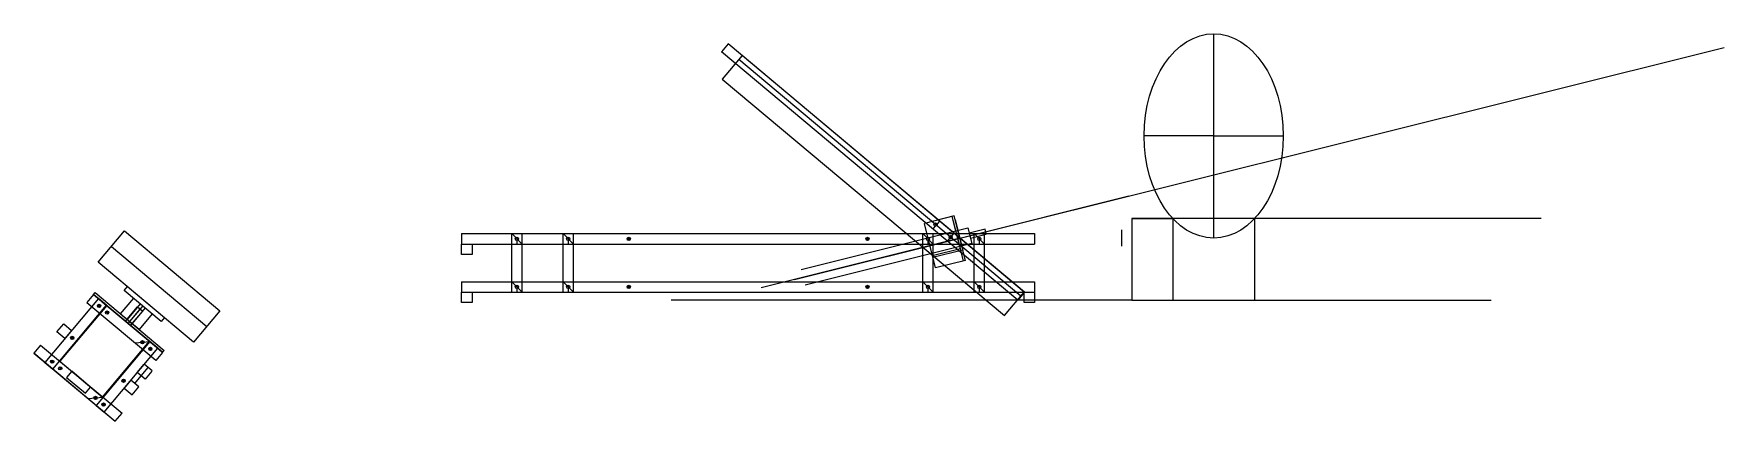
# Model space of a CAD drawing. Header units: millimetres. Extents: x -15418 to 43885, y -27590 to 23052.
# Drawn here: x 35761 to 37826, y -3567 to -3093 of the extents above; entities that cross this region are included whole.
import ezdxf

# ---------------------------------------------------------------- set-up
doc = ezdxf.new("R2010")
doc.units = ezdxf.units.MM
doc.header["$LTSCALE"] = 0.5
doc.layers.get('0').update_dxf_attribs({"lineweight": 5})
for name, color, linetype in [('Layer1', 1, 'Continuous'), ('Layer2', 2, 'Continuous'), ('Layer3', 9, 'Continuous')]:
    doc.layers.add(name, color=color, linetype=linetype)
doc.layers.add('Layer5', color=51, linetype='Continuous', lineweight=5)
doc.layers.add('Layer9', color=3, linetype='Continuous', lineweight=5)

msp = doc.modelspace()

# ---------------------------------------------------------------- linework, layer by layer
at = {"transparency": 33554661}
for p, q in [((36690.7429, -3393.7322), (37826.4531, -3109.8348)), ((35871.8551, -3407.212), (35875.7118, -3402.6157)), ((35917.0517, -3445.1365), (35871.8551, -3407.212)), ((35875.7118, -3402.6157), (35920.9084, -3440.5402)), ((35850.4098, -3425.7687), (35793.2017, -3493.9466)), ((35882.9627, -3416.5324), (35866.893, -3435.6835)), ((35894.4534, -3426.1742), (35878.3837, -3445.3253)), ((35889.8744, -3454.9671), (35866.893, -3435.6835)), ((35905.9441, -3435.816), (35889.8744, -3454.9671)), ((35920.9084, -3440.5402), (35917.0517, -3445.1365)), ((35845.2928, -3537.6562), (35902.5009, -3469.4782)), ((35793.2017, -3493.9466), (35845.2928, -3537.6562)), ((35807.7566, -3506.1596), (35801.2966, -3513.8583)), ((35830.7379, -3525.4432), (35807.7566, -3506.1596)), ((35801.2966, -3513.8583), (35824.2779, -3533.142)), ((35824.2779, -3533.142), (35830.7379, -3525.4432))]:
    msp.add_line(p, q, dxfattribs=at)
at = {"layer": 'Layer1', "transparency": 33554661}
for p, q in [((36609.4786, -3105.6515), (36601.3152, -3115.3803)), ((36963.4727, -3419.2665), (36601.3152, -3115.3803)), ((36971.6361, -3409.5378), (36609.4786, -3105.6515)), ((36626.5606, -3119.9851), (36602.4561, -3148.7118)), ((36967.1989, -3414.1039), (36622.4789, -3124.8495)), ((36971.2806, -3409.2395), (36626.5606, -3119.9851)), ((36602.4561, -3148.7118), (36947.1761, -3437.9662)), ((36892.6502, -3343.2607), (37098.9749, -3291.685)), ((36885.8589, -3316.0929), (36849.4784, -3325.187)), ((36867.6776, -3322.3063), (36859.5142, -3332.035)), ((36897.0161, -3371.0349), (36883.4336, -3316.6991)), ((36899.4414, -3370.4286), (36885.8589, -3316.0929)), ((37152.7829, -3319.2665), (37102.7829, -3319.2665)), ((37102.7829, -3319.2665), (37102.7829, -3419.2665)), ((37102.7829, -3319.2665), (37152.7829, -3319.2665)), ((37152.7829, -3319.2665), (37152.7829, -3419.2665)), ((37252.7829, -3319.2665), (37152.7829, -3319.2665)), ((37602.7829, -3319.2665), (37252.7829, -3319.2665)), ((37252.7829, -3319.2665), (37252.7829, -3419.2665)), ((35840.0907, -3372.7261), (35872.2301, -3334.4239)), ((35872.2301, -3334.4239), (35988.6689, -3432.1276)), ((36345.1806, -3409.2395), (36345.1806, -3337.7895)), ((36345.1806, -3337.7895), (36357.8806, -3337.7895)), ((36351.5306, -3342.1395), (36351.5306, -3350.4895)), ((36351.5306, -3342.1395), (36351.5306, -3350.4895)), ((36357.8806, -3409.2395), (36357.8806, -3337.7895)), ((36407.8806, -3409.2395), (36407.8806, -3337.7895)), ((36407.8806, -3337.7895), (36420.5806, -3337.7895)), ((36414.2306, -3342.1395), (36414.2306, -3350.4895)), ((36414.2306, -3342.1395), (36414.2306, -3350.4895)), ((36420.5806, -3409.2395), (36420.5806, -3337.7895)), ((36481.7806, -3337.7895), (36494.4806, -3337.7895)), ((36486.1306, -3344.1395), (36490.1306, -3344.1395)), ((36488.1306, -3346.1395), (36488.1306, -3342.1395)), ((36892.6502, -3343.2607), (36650.113, -3403.8886)), ((36773.4806, -3337.7895), (36786.1806, -3337.7895)), ((36777.8306, -3344.1395), (36781.8306, -3344.1395)), ((36779.8306, -3346.1395), (36779.8306, -3342.1395)), ((36847.3806, -3409.2395), (36847.3806, -3337.7895)), ((36847.3806, -3337.7895), (36860.0806, -3337.7895)), ((36863.0609, -3379.5228), (36849.4784, -3325.187)), ((36853.7306, -3342.1395), (36853.7306, -3350.4895)), ((36853.7306, -3342.1395), (36853.7306, -3350.4895)), ((36860.0806, -3409.2395), (36860.0806, -3337.7895)), ((36885.4837, -3337.2473), (36877.3203, -3346.9761)), ((36910.0806, -3409.2395), (36910.0806, -3337.7895)), ((36910.0806, -3337.7895), (36922.7806, -3337.7895)), ((36916.4306, -3342.1395), (36916.4306, -3350.4895)), ((36916.4306, -3342.1395), (36916.4306, -3350.4895)), ((36922.7806, -3409.2395), (36922.7806, -3337.7895)), ((35856.1604, -3353.575), (35972.5992, -3451.2787)), ((36283.9806, -3350.4895), (36296.6806, -3350.4895)), ((36283.9806, -3363.1895), (36283.9806, -3350.4895)), ((36296.6806, -3363.1895), (36283.9806, -3363.1895)), ((36296.6806, -3350.4895), (36296.6806, -3363.1895)), ((36345.1806, -3350.4895), (36357.8806, -3350.4895)), ((36407.8806, -3350.4895), (36420.5806, -3350.4895)), ((36481.7806, -3350.4895), (36494.4806, -3350.4895)), ((36773.4806, -3350.4895), (36786.1806, -3350.4895)), ((35956.5295, -3470.4298), (35840.0907, -3372.7261)), ((36899.4414, -3370.4286), (36863.0609, -3379.5228)), ((36351.5306, -3400.8895), (36351.5306, -3409.2395)), ((36414.2306, -3400.8895), (36414.2306, -3409.2395)), ((36481.7806, -3396.5395), (36494.4806, -3396.5395)), ((36486.1306, -3402.8895), (36490.1306, -3402.8895)), ((36488.1306, -3404.8895), (36488.1306, -3400.8895)), ((36773.4806, -3396.5395), (36786.1806, -3396.5395)), ((36777.8306, -3402.8895), (36781.8306, -3402.8895)), ((36779.8306, -3404.8895), (36779.8306, -3400.8895)), ((36853.7306, -3400.8895), (36853.7306, -3409.2395)), ((36916.4306, -3400.8895), (36916.4306, -3409.2395)), ((36971.6361, -3409.5378), (36948.6548, -3390.2541)), ((35840.298, -3417.2839), (35774.7337, -3495.4204)), ((35784.4625, -3503.5838), (35850.0268, -3425.4473)), ((35834.3229, -3412.2701), (35826.1595, -3421.9989)), ((35826.1595, -3421.9989), (35910.4244, -3492.7055)), ((35834.3229, -3412.2701), (35836.2513, -3409.972)), ((35918.5878, -3482.9768), (35834.3229, -3412.2701)), ((35834.3229, -3412.2701), (35918.5878, -3482.9768)), ((35844.7411, -3421.0121), (35835.0123, -3412.8487)), ((35836.2513, -3409.972), (35920.5161, -3480.6786)), ((35843.0731, -3426.0557), (35839.0883, -3426.4043)), ((35842.6128, -3427.5155), (35839.5486, -3424.9444)), ((35839.7951, -3427.7621), (35842.3663, -3424.6979)), ((35850.0268, -3425.4473), (35840.298, -3417.2839)), ((35841.255, -3428.2224), (35840.9064, -3424.2376)), ((35844.7411, -3421.0121), (35854.4699, -3429.1755)), ((35850.4098, -3425.7687), (35902.5009, -3469.4782)), ((35873.3912, -3445.0523), (35888.1753, -3427.4333)), ((35888.1753, -3427.4333), (35894.3036, -3432.5756)), ((36283.9806, -3409.2395), (36296.6806, -3409.2395)), ((36283.9806, -3421.9395), (36283.9806, -3409.2395)), ((36296.6806, -3421.9395), (36283.9806, -3421.9395)), ((36296.6806, -3409.2395), (36296.6806, -3421.9395)), ((36345.1806, -3409.2395), (36357.8806, -3409.2395)), ((36407.8806, -3409.2395), (36420.5806, -3409.2395)), ((36481.7806, -3409.2395), (36494.4806, -3409.2395)), ((37102.7829, -3419.2665), (36539.9889, -3419.2665)), ((36773.4806, -3409.2395), (36786.1806, -3409.2395)), ((36847.3806, -3409.2395), (36860.0806, -3409.2395)), ((36910.0806, -3409.2395), (36922.7806, -3409.2395)), ((36947.1761, -3437.9662), (36971.2806, -3409.2395)), ((36971.6361, -3409.5378), (36963.4727, -3419.2665)), ((36971.2806, -3409.2395), (36983.9806, -3409.2395)), ((36971.2806, -3421.9395), (36971.2806, -3409.2395)), ((36983.9806, -3421.9395), (36971.2806, -3421.9395)), ((36983.9806, -3409.2395), (36983.9806, -3421.9395)), ((37102.7829, -3419.2665), (37541.9576, -3419.2665)), ((35789.6237, -3457.9175), (35797.7871, -3448.1887)), ((35797.7871, -3448.1887), (35807.5159, -3456.3522)), ((35852.8019, -3434.2191), (35848.8171, -3434.5677)), ((35850.6352, -3432.401), (35850.9838, -3436.3858)), ((35873.3912, -3445.0523), (35879.5195, -3450.1946)), ((35876.4553, -3447.6235), (35891.2395, -3430.0044)), ((35879.5195, -3450.1946), (35894.3036, -3432.5756)), ((35988.6689, -3432.1276), (35956.5295, -3470.4298)), ((35799.3525, -3466.0809), (35789.6237, -3457.9175)), ((35807.5159, -3456.3522), (35799.3525, -3466.0809)), ((35806.7665, -3464.0127), (35809.8306, -3466.5838)), ((35809.5841, -3463.7661), (35807.013, -3466.8303)), ((35893.7635, -3468.5899), (35894.1121, -3472.5747)), ((35908.1696, -3474.2349), (35898.4408, -3466.0715)), ((35761.291, -3483.749), (35860.8767, -3567.3114)), ((35769.5673, -3474.115), (35761.4039, -3483.8437)), ((35761.4039, -3483.8437), (35860.8767, -3567.3114)), ((35769.4544, -3474.0202), (35869.0401, -3557.5826)), ((35902.8839, -3469.7996), (35837.3195, -3547.9362)), ((35847.0483, -3556.0996), (35912.6126, -3477.963)), ((35884.9917, -3471.365), (35902.8839, -3469.7996)), ((35895.9302, -3470.408), (35891.9454, -3470.7566)), ((35905.6589, -3478.5714), (35901.6742, -3478.92)), ((35902.1345, -3477.4601), (35905.1986, -3480.0313)), ((35902.381, -3480.2778), (35904.9521, -3477.2136)), ((35912.6126, -3477.963), (35902.8839, -3469.7996)), ((35903.8409, -3480.7381), (35903.4922, -3476.7533)), ((35908.1696, -3474.2349), (35917.8983, -3482.3983)), ((35918.688, -3483.0609), (35910.5246, -3492.7897)), ((35920.5161, -3480.6786), (35918.5878, -3482.9768)), ((35774.7337, -3495.4204), (35784.4625, -3503.5838)), ((35781.8802, -3494.5822), (35785.865, -3494.2336)), ((35785.4047, -3495.6935), (35782.3405, -3493.1223)), ((35782.5871, -3495.94), (35785.1582, -3492.8758)), ((35783.6983, -3492.4155), (35784.0469, -3496.4003)), ((35795.5938, -3502.397), (35791.609, -3502.7456)), ((35793.4271, -3500.5789), (35793.7757, -3504.5637)), ((35884.6949, -3521.113), (35900.7645, -3501.9619)), ((35887.7368, -3507.609), (35895.9002, -3497.8802)), ((35897.4655, -3515.7724), (35887.7368, -3507.609)), ((35905.8085, -3505.8296), (35896.0797, -3497.6662)), ((35905.6289, -3506.0436), (35897.4655, -3515.7724)), ((35869.3523, -3516.5284), (35872.4165, -3519.0996)), ((35872.17, -3516.2819), (35869.5988, -3519.3461)), ((35879.8305, -3517.0313), (35871.6671, -3526.7601)), ((35871.6671, -3526.7601), (35881.3958, -3534.9235)), ((35889.5592, -3525.1947), (35879.8305, -3517.0313)), ((35881.3958, -3534.9235), (35889.5592, -3525.1947)), ((35827.7836, -3539.5429), (35845.6758, -3537.9776)), ((35838.7221, -3538.586), (35834.7373, -3538.9346)), ((35836.5554, -3536.7679), (35836.904, -3540.7527)), ((35837.3195, -3547.9362), (35847.0483, -3556.0996)), ((35844.4661, -3547.098), (35848.4508, -3546.7494)), ((35844.9264, -3545.6381), (35847.9905, -3548.2092)), ((35845.1729, -3548.4558), (35847.744, -3545.3916)), ((35846.2841, -3544.9313), (35846.6328, -3548.9161)), ((35860.8767, -3567.3114), (35869.0401, -3557.5826))]:
    msp.add_line(p, q, dxfattribs=at)
for centre in [(36863.0169, -3326.6848), (36488.1306, -3344.1395), (36779.8306, -3344.1395), (36881.402, -3342.1117), (36488.1306, -3402.8895), (36779.8306, -3402.8895), (35841.0807, -3426.23), (35841.0807, -3426.23), (35850.8095, -3434.3934), (35808.2986, -3465.2982), (35893.9378, -3470.5823), (35903.6666, -3478.7457), (35903.6666, -3478.7457), (35783.8726, -3494.4079), (35783.8726, -3494.4079), (35793.6014, -3502.5713), (35870.8844, -3517.814), (35836.7297, -3538.7603), (35846.4585, -3546.9237), (35846.4585, -3546.9237)]:
    msp.add_circle(centre, 2, dxfattribs=at)
at = {"layer": 'Layer2', "transparency": 33554661}
for p, q in [((36698.6207, -3381.4552), (36902.3519, -3330.5279)), ((36902.3519, -3330.5279), (36907.2022, -3349.9308)), ((36923.4525, -3332.4687), (36904.0495, -3337.3189)), ((36905.5046, -3343.1398), (36924.9075, -3338.2896)), ((36924.9075, -3338.2896), (36923.4525, -3332.4687)), ((37090.1502, -3333.2607), (37090.1502, -3353.2607)), ((36907.2022, -3349.9308), (36703.471, -3400.8582)), ((35891.3892, -3423.6031), (35875.3195, -3442.7542)), ((35897.5176, -3428.7454), (35881.4479, -3447.8965))]:
    msp.add_line(p, q, dxfattribs=at)
at = {"layer": 'Layer3', "transparency": 33554661}
for p, q in [((36283.9806, -3337.7895), (36983.9806, -3337.7895)), ((36283.9806, -3337.7895), (36283.9806, -3350.4895)), ((36345.1806, -3337.7895), (36357.8806, -3350.4895)), ((36345.1806, -3337.7895), (36357.8806, -3350.4895)), ((36407.8806, -3337.7895), (36420.5806, -3350.4895)), ((36407.8806, -3337.7895), (36420.5806, -3350.4895)), ((36407.8806, -3337.7895), (36420.5806, -3350.4895)), ((36407.8806, -3337.7895), (36420.5806, -3350.4895)), ((36847.3806, -3337.7895), (36860.0806, -3350.4895)), ((36847.3806, -3337.7895), (36860.0806, -3350.4895)), ((36910.0806, -3337.7895), (36922.7806, -3350.4895)), ((36910.0806, -3337.7895), (36922.7806, -3350.4895)), ((36983.9806, -3337.7895), (36983.9806, -3350.4895)), ((36283.9806, -3350.4895), (36983.9806, -3350.4895)), ((36283.9806, -3396.5395), (36983.9806, -3396.5395)), ((36283.9806, -3396.5395), (36283.9806, -3409.2395)), ((36345.1806, -3396.5395), (36357.8806, -3409.2395)), ((36407.8806, -3396.5395), (36420.5806, -3409.2395)), ((36407.8806, -3396.5395), (36420.5806, -3409.2395)), ((36847.3806, -3396.5395), (36860.0806, -3409.2395)), ((36910.0806, -3396.5395), (36922.7806, -3409.2395)), ((36983.9806, -3396.5395), (36983.9806, -3409.2395)), ((36283.9806, -3409.2395), (36983.9806, -3409.2395))]:
    msp.add_line(p, q, dxfattribs=at)
for centre in [(36351.5306, -3344.1395), (36351.5306, -3344.1395), (36414.2306, -3344.1395), (36414.2306, -3344.1395), (36853.7306, -3344.1395), (36853.7306, -3344.1395), (36881.402, -3342.1117), (36916.4306, -3344.1395), (36916.4306, -3344.1395), (36351.5306, -3402.8895), (36414.2306, -3402.8895), (36853.7306, -3402.8895), (36916.4306, -3402.8895)]:
    msp.add_circle(centre, 2, dxfattribs=at)
at = {"layer": 'Layer5', "transparency": 33554661}
for p, q in [((37202.7829, -3343.1803), (37202.7829, -3093.1803)), ((37202.7829, -3218.1803), (37117.7829, -3218.1803)), ((37202.7829, -3218.1803), (37287.7829, -3218.1803))]:
    msp.add_line(p, q, dxfattribs=at)
msp.add_ellipse((37202.7829, -3218.1803), major_axis=(0, -125), ratio=0.68, dxfattribs=at)
at = {"layer": 'Layer9', "transparency": 33554661}
for p, q in [((36893.2562, -3355.9939), (36884.6471, -3321.5536)), ((36887.0724, -3320.9473), (36896.2879, -3357.813)), ((36858.8159, -3364.603), (36893.2562, -3355.9939)), ((36896.2879, -3357.813), (36859.4222, -3367.0284))]:
    msp.add_line(p, q, dxfattribs=at)

doc.saveas('drawing.dxf')
